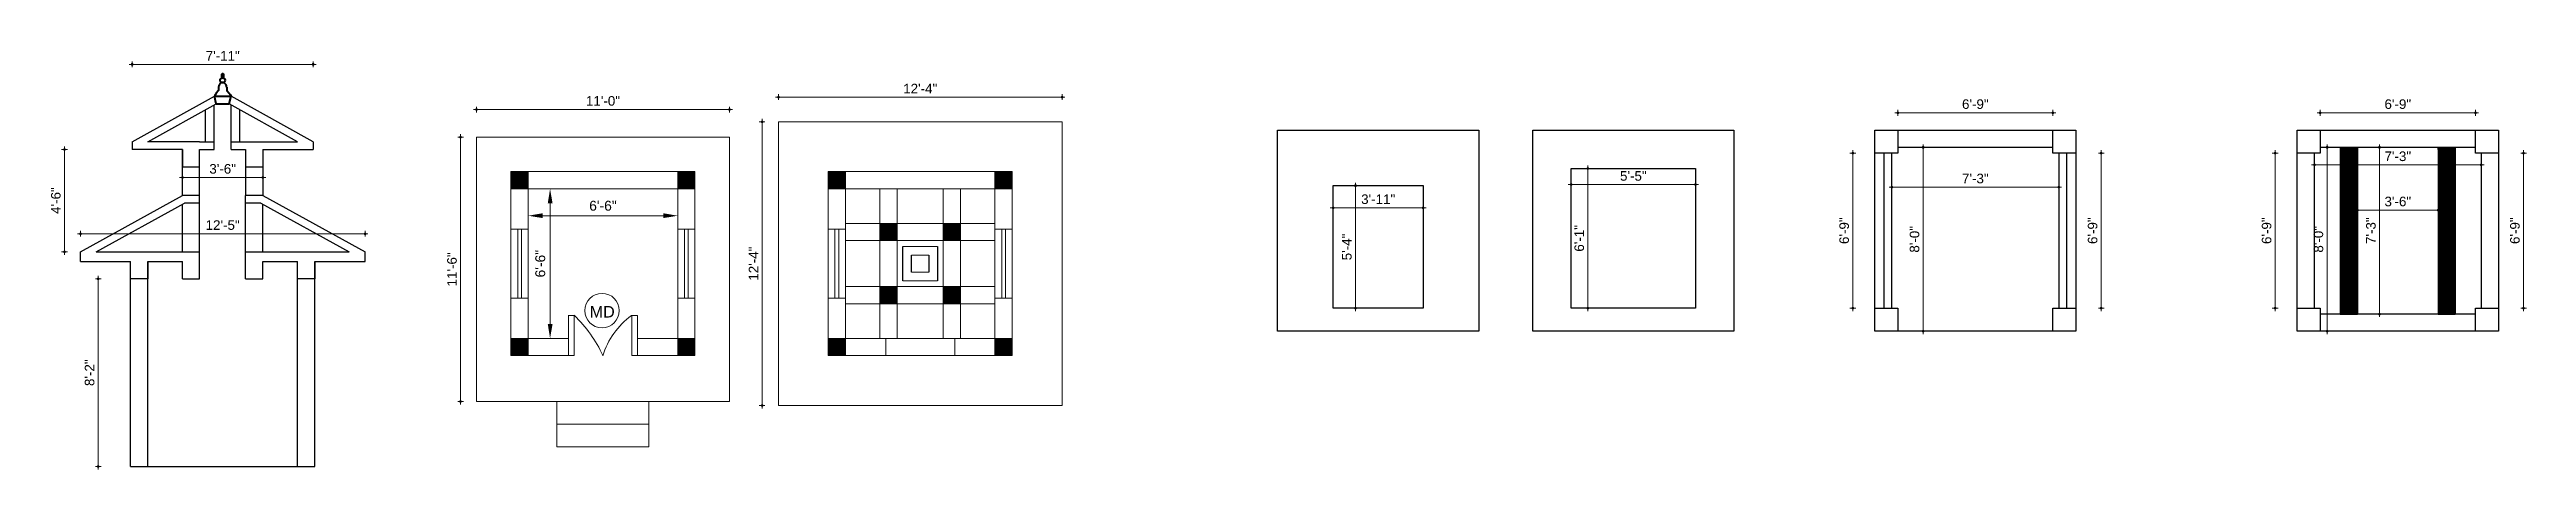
# Model space of a CAD drawing. Header units: inches. Extents: x 2695 to 4610, y -2753 to -2331.
# Drawn here: x 3318 to 4610, y -2550 to -2331 of the extents above; entities that cross this region are included whole.
import ezdxf

# ---------------------------------------------------------------- set-up
doc = ezdxf.new("R2010")
doc.units = ezdxf.units.IN
doc.header["$LTSCALE"] = 0.5
doc.header["$MEASUREMENT"] = 0
doc.header["$PDMODE"] = 66
for name, color, linetype, lineweight in [('Dw', 42, 'Continuous', 15), ('hatch', 9, 'Continuous', 0), ('TEXT', 220, 'Continuous', 9), ('Toilet', 7, 'Continuous', 25), ('wall', 20, 'Continuous', 40)]:
    doc.layers.add(name, color=color, linetype=linetype, lineweight=lineweight)
doc.styles.add('arial', font='arial.ttf')
doc.styles.get("Standard").update_dxf_attribs({"font": 'arial.ttf'})
doc.dimstyles.new('1_10', dxfattribs={"dimscale": 5, "dimtxt": 1.0333, "dimasz": 1.5, "dimexe": 0.3, "dimexo": 0.5, "dimgap": 0.5, "dimtad": 1, "dimdec": 0, "dimzin": 3, "dimdsep": 46, "dimlunit": 4, "dimtxsty": 'arial', "dimcen": 0.09, "dimclrd": 1, "dimclre": 2, "dimclrt": 10, "dimadec": 0, "dimazin": 0, "dimtfac": 1, "dimtdec": 0, "dimtix": 1, "dimtmove": 0, "dimatfit": 3, "dimfxl": 0.5, "dimfxlon": 1, "dimtolj": 1, "dimtzin": 0, "dimlwd": 9, "dimlwe": 9, "dimarcsym": 0})
doc.dimstyles.new('S8', dxfattribs={"dimtxt": 5, "dimasz": 1, "dimexe": 6, "dimexo": 18, "dimgap": 1.9375, "dimtad": 1, "dimdec": 0, "dimzin": 3, "dimdsep": 46, "dimlunit": 4, "dimtxsty": 'Standard', "dimblk": 'dot 2', "dimcen": 12, "dimse1": 1, "dimse2": 1, "dimclrd": 1, "dimclre": 1, "dimclrt": 256, "dimadec": 0, "dimazin": 0, "dimtfac": 0.75, "dimtdec": 0, "dimtix": 1, "dimtmove": 1, "dimatfit": 3, "dimldrblk": 'DOT', "dimfxl": 1, "dimtolj": 1, "dimtzin": 0, "dimlwd": 9, "dimlwe": 9, "dimarcsym": 0})
pattern_1 = [(45, (-234142.87665, 30897.89336), (-0.08838834765, 0.08838834765), [])]

msp = doc.modelspace()

# ---------------------------------------------------------------- texts
at = {"layer": 'TEXT', "flags": 12}
msp.add_attdef('MD', (3599.9, -2471.1), 'W1', height=6, dxfattribs=at)

# ---------------------------------------------------------------- blocks, each defined once
blk = doc.blocks.new('*D742')
at = {"color": 2, "lineweight": 9, "transparency": 16777216}
for p, q in [((3567.8, -2415.5), (3567.8, -2419.5)), ((3645.8, -2415.5), (3645.8, -2419.5))]:
    blk.add_line(p, q, dxfattribs=at)
at = {"color": 1, "lineweight": 9, "transparency": 16777216}
blk.add_line((3575.3, -2418), (3638.3, -2418), dxfattribs=at)
at = {"color": 1, "transparency": 16777216}
for points in [[(3575.3, -2416.7), (3575.3, -2419.2), (3567.8, -2418)], [(3638.3, -2416.7), (3638.3, -2419.2), (3645.8, -2418)]]:
    blk.add_solid(points, dxfattribs=at)
at = {"layer": 'Defpoints', "color": 0, "transparency": 16777216}
for p in [(3567.8, -2404), (3645.8, -2404), (3645.8, -2418)]:
    blk.add_point(p, dxfattribs=at)
at = {"color": 10, "lineweight": 13, "transparency": 16777216, "insert": (3606.8, -2412.8), "char_height": 5.17, "attachment_point": 5, "style": 'arial'}
blk.add_mtext('\\A1;6\'-6"', dxfattribs=at)
blk = doc.blocks.new('*D743')
at = {"color": 2, "lineweight": 9, "transparency": 16777216}
for p, q in [((3576.7, -2404), (3580.7, -2404)), ((3576.7, -2482), (3580.7, -2482))]:
    blk.add_line(p, q, dxfattribs=at)
at = {"color": 1, "lineweight": 9, "transparency": 16777216}
blk.add_line((3579.2, -2474.5), (3579.2, -2411.5), dxfattribs=at)
at = {"color": 1, "transparency": 16777216}
for points in [[(3578, -2411.5), (3580.5, -2411.5), (3579.2, -2404)], [(3578, -2474.5), (3580.5, -2474.5), (3579.2, -2482)]]:
    blk.add_solid(points, dxfattribs=at)
at = {"layer": 'Defpoints', "color": 0, "transparency": 16777216}
for p in [(3567.8, -2404), (3579.2, -2404), (3567.8, -2482)]:
    blk.add_point(p, dxfattribs=at)
at = {"color": 10, "lineweight": 13, "transparency": 16777216, "insert": (3574.1, -2443), "char_height": 5.17, "attachment_point": 5, "rotation": 90, "style": 'arial'}
blk.add_mtext('\\A1;6\'-6"', dxfattribs=at)
blk = doc.blocks.new('dot1')
at = {"layer": 'hatch'}
h = blk.add_hatch(color=256, dxfattribs=at)
edge = h.paths.add_edge_path()
edge.add_arc((0, 0), 1, 0, 360)
for p, q in [((3, 0), (-3, 0)), ((0, 3), (0, -3))]:
    blk.add_line(p, q, dxfattribs=at)
blk.add_circle((0, 0), 1, dxfattribs=at)
blk = doc.blocks.new('dot 2')
at = {"layer": 'hatch', "xscale": 0.5, "yscale": 0.5, "zscale": 0.5}
blk.add_blockref('dot1', (0, 0), dxfattribs=at)
blk = doc.blocks.new('*D744')
at = {"layer": 'Defpoints', "color": 0, "transparency": 16777216}
for p in [(3369.4, -2450.9), (3343.5, -2548.9), (3369.4, -2548.9)]:
    blk.add_point(p, dxfattribs=at)
at = {"layer": 'Toilet', "color": 1, "lineweight": 9, "transparency": 16777216}
blk.add_line((3343.5, -2451.9), (3343.5, -2547.9), dxfattribs=at)
for p, rotation in [((3343.5, -2450.9), 90), ((3343.5, -2548.9), 270)]:
    blk.add_blockref('dot 2', p, dxfattribs=dict(at, rotation=rotation))
at = {"layer": 'Toilet', "transparency": 16777216, "insert": (3339, -2499.9), "char_height": 5, "attachment_point": 5, "rotation": 90}
blk.add_mtext('\\A1;8\'-2"', dxfattribs=at)
blk = doc.blocks.new('_Dot')
at = {"color": 0, "linetype": 'ByBlock', "lineweight": -2}
blk.add_line((-0.5, 0), (-1, 0), dxfattribs=at)
at = {"color": 0, "linetype": 'ByBlock', "const_width": 0.5}
blk.add_lwpolyline([(-0.25, 0, 1), (0.25, 0, 1)], format="xyb", close=True, dxfattribs=at)
blk = doc.blocks.new('*D745')
at = {"layer": 'Defpoints', "color": 0, "transparency": 16777216}
for p in [(3672.8, -2362.6), (3540.8, -2377), (3672.8, -2377)]:
    blk.add_point(p, dxfattribs=at)
at = {"layer": 'Toilet', "color": 1, "lineweight": 9, "transparency": 16777216}
blk.add_line((3541.8, -2362.6), (3671.8, -2362.6), dxfattribs=at)
at = {"layer": 'Toilet', "color": 1, "lineweight": 9, "transparency": 16777216, "rotation": 180}
blk.add_blockref('dot 2', (3540.8, -2362.6), dxfattribs=at)
at = {"layer": 'Toilet', "color": 1, "lineweight": 9, "transparency": 16777216}
blk.add_blockref('dot 2', (3672.8, -2362.6), dxfattribs=at)
at = {"layer": 'Toilet', "transparency": 16777216, "insert": (3606.8, -2358.1), "char_height": 5, "attachment_point": 5}
blk.add_mtext('\\A1;11\'-0"', dxfattribs=at)
blk = doc.blocks.new('*D750')
at = {"layer": 'Defpoints', "color": 0, "transparency": 16777216}
for p in [(3482.7, -2427.4), (3334.2, -2436.9), (3482.7, -2436.9)]:
    blk.add_point(p, dxfattribs=at)
at = {"layer": 'Toilet', "color": 1, "lineweight": 9, "transparency": 16777216}
blk.add_line((3335.2, -2427.4), (3481.7, -2427.4), dxfattribs=at)
at = {"layer": 'Toilet', "color": 1, "lineweight": 9, "transparency": 16777216, "rotation": 180}
blk.add_blockref('dot 2', (3334.2, -2427.4), dxfattribs=at)
at = {"layer": 'Toilet', "color": 1, "lineweight": 9, "transparency": 16777216}
blk.add_blockref('dot 2', (3482.7, -2427.4), dxfattribs=at)
at = {"layer": 'Toilet', "transparency": 16777216, "insert": (3408.4, -2422.9), "char_height": 5, "attachment_point": 5}
blk.add_mtext('\\A1;12\'-5"', dxfattribs=at)
blk = doc.blocks.new('*D751')
at = {"layer": 'Defpoints', "color": 0, "transparency": 16777216}
for p in [(3325.9, -2383.4), (3387.4, -2383.4), (3387.4, -2436.9)]:
    blk.add_point(p, dxfattribs=at)
at = {"layer": 'Toilet', "color": 1, "lineweight": 9, "transparency": 16777216}
blk.add_line((3325.9, -2435.9), (3325.9, -2384.4), dxfattribs=at)
for p, rotation in [((3325.9, -2383.4), 90), ((3325.9, -2436.9), 270)]:
    blk.add_blockref('dot 2', p, dxfattribs=dict(at, rotation=rotation))
at = {"layer": 'Toilet', "transparency": 16777216, "insert": (3321.4, -2410.1), "char_height": 5, "attachment_point": 5, "rotation": 90}
blk.add_mtext('\\A1;4\'-6"', dxfattribs=at)
blk = doc.blocks.new('*D754')
at = {"layer": 'Defpoints', "color": 0, "transparency": 16777216}
for p in [(4282.2, -2382.3), (4282.2, -2478.3), (4295.5, -2478.3)]:
    blk.add_point(p, dxfattribs=at)
at = {"layer": 'Toilet', "color": 1, "lineweight": 9, "transparency": 16777216}
blk.add_line((4295.5, -2383.3), (4295.5, -2477.3), dxfattribs=at)
for p, rotation in [((4295.5, -2382.3), 90), ((4295.5, -2478.3), 270)]:
    blk.add_blockref('dot 2', p, dxfattribs=dict(at, rotation=rotation))
at = {"layer": 'Toilet', "transparency": 16777216, "insert": (4291, -2430.3), "char_height": 5, "attachment_point": 5, "rotation": 90}
blk.add_mtext('\\A1;8\'-0"', dxfattribs=at)
blk = doc.blocks.new('*D755')
at = {"layer": 'Defpoints', "color": 0, "transparency": 16777216}
for p in [(4279.2, -2385.3), (4366.2, -2385.3), (4366.2, -2403.1)]:
    blk.add_point(p, dxfattribs=at)
at = {"layer": 'Toilet', "color": 1, "lineweight": 9, "transparency": 16777216}
blk.add_line((4280.2, -2403.1), (4365.2, -2403.1), dxfattribs=at)
at = {"layer": 'Toilet', "color": 1, "lineweight": 9, "transparency": 16777216, "rotation": 180}
blk.add_blockref('dot 2', (4279.2, -2403.1), dxfattribs=at)
at = {"layer": 'Toilet', "color": 1, "lineweight": 9, "transparency": 16777216}
blk.add_blockref('dot 2', (4366.2, -2403.1), dxfattribs=at)
at = {"layer": 'Toilet', "transparency": 16777216, "insert": (4322.7, -2398.6), "char_height": 5, "attachment_point": 5}
blk.add_mtext('\\A1;7\'-3"', dxfattribs=at)
blk = doc.blocks.new('*D757')
at = {"layer": 'Defpoints', "color": 0, "transparency": 16777216}
for p in [(4111.8, -2393.3), (4120.6, -2393.3), (4111.8, -2466.3)]:
    blk.add_point(p, dxfattribs=at)
at = {"layer": 'Toilet', "color": 1, "lineweight": 9, "transparency": 16777216}
blk.add_line((4120.6, -2465.3), (4120.6, -2394.3), dxfattribs=at)
for p, rotation in [((4120.6, -2393.3), 90), ((4120.6, -2466.3), 270)]:
    blk.add_blockref('dot 2', p, dxfattribs=dict(at, rotation=rotation))
at = {"layer": 'Toilet', "transparency": 16777216, "insert": (4116.1, -2429.8), "char_height": 5, "attachment_point": 5, "rotation": 90}
blk.add_mtext('\\A1;6\'-1"', dxfattribs=at)
blk = doc.blocks.new('*D758')
at = {"layer": 'Defpoints', "color": 0, "transparency": 16777216}
for p in [(4258.8, -2385.3), (4279.2, -2385.3), (4279.2, -2466.3)]:
    blk.add_point(p, dxfattribs=at)
at = {"layer": 'Toilet', "color": 1, "lineweight": 9, "transparency": 16777216}
blk.add_line((4258.8, -2465.3), (4258.8, -2386.3), dxfattribs=at)
for p, rotation in [((4258.8, -2385.3), 90), ((4258.8, -2466.3), 270)]:
    blk.add_blockref('dot 2', p, dxfattribs=dict(at, rotation=rotation))
at = {"layer": 'Toilet', "transparency": 16777216, "insert": (4254.3, -2425.8), "char_height": 5, "attachment_point": 5, "rotation": 90}
blk.add_mtext('\\A1;6\'-9"', dxfattribs=at)
blk = doc.blocks.new('*D759')
at = {"layer": 'Defpoints', "color": 0, "transparency": 16777216}
for p in [(4363.2, -2364.3), (4282.2, -2382.3), (4363.2, -2382.3)]:
    blk.add_point(p, dxfattribs=at)
at = {"layer": 'Toilet', "color": 1, "lineweight": 9, "transparency": 16777216}
blk.add_line((4283.2, -2364.3), (4362.2, -2364.3), dxfattribs=at)
at = {"layer": 'Toilet', "color": 1, "lineweight": 9, "transparency": 16777216, "rotation": 180}
blk.add_blockref('dot 2', (4282.2, -2364.3), dxfattribs=at)
at = {"layer": 'Toilet', "color": 1, "lineweight": 9, "transparency": 16777216}
blk.add_blockref('dot 2', (4363.2, -2364.3), dxfattribs=at)
at = {"layer": 'Toilet', "transparency": 16777216, "insert": (4322.7, -2359.8), "char_height": 5, "attachment_point": 5}
blk.add_mtext('\\A1;6\'-9"', dxfattribs=at)
blk = doc.blocks.new('*D760')
at = {"layer": 'Defpoints', "color": 0, "transparency": 16777216}
for p in [(4366.2, -2385.3), (4366.2, -2466.3), (4388.4, -2466.3)]:
    blk.add_point(p, dxfattribs=at)
at = {"layer": 'Toilet', "color": 1, "lineweight": 9, "transparency": 16777216}
blk.add_line((4388.4, -2386.3), (4388.4, -2465.3), dxfattribs=at)
for p, rotation in [((4388.4, -2385.3), 90), ((4388.4, -2466.3), 270)]:
    blk.add_blockref('dot 2', p, dxfattribs=dict(at, rotation=rotation))
at = {"layer": 'Toilet', "transparency": 16777216, "insert": (4383.9, -2425.8), "char_height": 5, "attachment_point": 5, "rotation": 90}
blk.add_mtext('\\A1;6\'-9"', dxfattribs=at)
blk = doc.blocks.new('*D762')
at = {"layer": 'Defpoints', "color": 0, "transparency": 16777216}
for p in [(4502.6, -2382.3), (4502.6, -2478.3), (4506.2, -2478.3)]:
    blk.add_point(p, dxfattribs=at)
at = {"layer": 'Toilet', "color": 1, "lineweight": 9, "transparency": 16777216}
blk.add_line((4506.2, -2383.3), (4506.2, -2477.3), dxfattribs=at)
for p, rotation in [((4506.2, -2382.3), 90), ((4506.2, -2478.3), 270)]:
    blk.add_blockref('dot 2', p, dxfattribs=dict(at, rotation=rotation))
at = {"layer": 'Toilet', "transparency": 16777216, "insert": (4501.7, -2430.3), "char_height": 5, "attachment_point": 5, "rotation": 90}
blk.add_mtext('\\A1;8\'-0"', dxfattribs=at)
blk = doc.blocks.new('*D761')
at = {"layer": 'Defpoints', "color": 0, "transparency": 16777216}
for p in [(4499.6, -2385.3), (4586.6, -2385.3), (4586.6, -2391.5)]:
    blk.add_point(p, dxfattribs=at)
at = {"layer": 'Toilet', "color": 1, "lineweight": 9, "transparency": 16777216}
blk.add_line((4500.6, -2391.5), (4585.6, -2391.5), dxfattribs=at)
at = {"layer": 'Toilet', "color": 1, "lineweight": 9, "transparency": 16777216, "rotation": 180}
blk.add_blockref('dot 2', (4499.6, -2391.5), dxfattribs=at)
at = {"layer": 'Toilet', "color": 1, "lineweight": 9, "transparency": 16777216}
blk.add_blockref('dot 2', (4586.6, -2391.5), dxfattribs=at)
at = {"layer": 'Toilet', "transparency": 16777216, "insert": (4543.1, -2387), "char_height": 5, "attachment_point": 5}
blk.add_mtext('\\A1;7\'-3"', dxfattribs=at)
blk = doc.blocks.new('*D764')
at = {"layer": 'Defpoints', "color": 0, "transparency": 16777216}
for p in [(4583.6, -2364.3), (4502.6, -2382.3), (4583.6, -2382.3)]:
    blk.add_point(p, dxfattribs=at)
at = {"layer": 'Toilet', "color": 1, "lineweight": 9, "transparency": 16777216}
blk.add_line((4503.6, -2364.3), (4582.6, -2364.3), dxfattribs=at)
at = {"layer": 'Toilet', "color": 1, "lineweight": 9, "transparency": 16777216, "rotation": 180}
blk.add_blockref('dot 2', (4502.6, -2364.3), dxfattribs=at)
at = {"layer": 'Toilet', "color": 1, "lineweight": 9, "transparency": 16777216}
blk.add_blockref('dot 2', (4583.6, -2364.3), dxfattribs=at)
at = {"layer": 'Toilet', "transparency": 16777216, "insert": (4543.1, -2359.8), "char_height": 5, "attachment_point": 5}
blk.add_mtext('\\A1;6\'-9"', dxfattribs=at)
blk = doc.blocks.new('*D765')
at = {"layer": 'Defpoints', "color": 0, "transparency": 16777216}
for p in [(4586.6, -2385.3), (4586.6, -2466.3), (4608.7, -2466.3)]:
    blk.add_point(p, dxfattribs=at)
at = {"layer": 'Toilet', "color": 1, "lineweight": 9, "transparency": 16777216}
blk.add_line((4608.7, -2386.3), (4608.7, -2465.3), dxfattribs=at)
for p, rotation in [((4608.7, -2385.3), 90), ((4608.7, -2466.3), 270)]:
    blk.add_blockref('dot 2', p, dxfattribs=dict(at, rotation=rotation))
at = {"layer": 'Toilet', "transparency": 16777216, "insert": (4604.2, -2425.8), "char_height": 5, "attachment_point": 5, "rotation": 90}
blk.add_mtext('\\A1;6\'-9"', dxfattribs=at)
blk = doc.blocks.new('*D767')
at = {"layer": 'Defpoints', "color": 0, "transparency": 16777216}
for p in [(4522.1, -2382.3), (4564.1, -2382.3), (4564.1, -2415.1)]:
    blk.add_point(p, dxfattribs=at)
at = {"layer": 'Toilet', "color": 1, "lineweight": 9, "transparency": 16777216}
blk.add_line((4523.1, -2415.1), (4563.1, -2415.1), dxfattribs=at)
at = {"layer": 'Toilet', "color": 1, "lineweight": 9, "transparency": 16777216, "rotation": 180}
blk.add_blockref('dot 2', (4522.1, -2415.1), dxfattribs=at)
at = {"layer": 'Toilet', "color": 1, "lineweight": 9, "transparency": 16777216}
blk.add_blockref('dot 2', (4564.1, -2415.1), dxfattribs=at)
at = {"layer": 'Toilet', "transparency": 16777216, "insert": (4543.1, -2410.6), "char_height": 5, "attachment_point": 5}
blk.add_mtext('\\A1;3\'-6"', dxfattribs=at)
blk = doc.blocks.new('*D768')
at = {"layer": 'Defpoints', "color": 0, "transparency": 16777216}
for p in [(4522.1, -2382.3), (4522.1, -2469.3), (4533.6, -2469.3)]:
    blk.add_point(p, dxfattribs=at)
at = {"layer": 'Toilet', "color": 1, "lineweight": 9, "transparency": 16777216}
blk.add_line((4533.6, -2383.3), (4533.6, -2468.3), dxfattribs=at)
for p, rotation in [((4533.6, -2382.3), 90), ((4533.6, -2469.3), 270)]:
    blk.add_blockref('dot 2', p, dxfattribs=dict(at, rotation=rotation))
at = {"layer": 'Toilet', "transparency": 16777216, "insert": (4529.1, -2425.8), "char_height": 5, "attachment_point": 5, "rotation": 90}
blk.add_mtext('\\A1;7\'-3"', dxfattribs=at)
blk = doc.blocks.new('*D770')
at = {"layer": 'Defpoints', "color": 0, "transparency": 16777216}
for p in [(3987.7, -2402.3), (4034.7, -2402.3), (4034.7, -2413.9)]:
    blk.add_point(p, dxfattribs=at)
at = {"layer": 'Toilet', "color": 1, "lineweight": 9, "transparency": 16777216}
blk.add_line((3988.7, -2413.9), (4033.7, -2413.9), dxfattribs=at)
at = {"layer": 'Toilet', "color": 1, "lineweight": 9, "transparency": 16777216, "rotation": 180}
blk.add_blockref('dot 2', (3987.7, -2413.9), dxfattribs=at)
at = {"layer": 'Toilet', "color": 1, "lineweight": 9, "transparency": 16777216}
blk.add_blockref('dot 2', (4034.7, -2413.9), dxfattribs=at)
at = {"layer": 'Toilet', "transparency": 16777216, "insert": (4011.2, -2409.4), "char_height": 5, "attachment_point": 5}
blk.add_mtext('\\A1;3\'-11"', dxfattribs=at)

# ---------------------------------------------------------------- dimensions: what is measured, and where the dimension line sits
at = {"color": 0, "lineweight": 13}
dim = msp.add_linear_dim(base=(3645.8, -2418), p1=(3567.8, -2404), p2=(3645.8, -2404), dimstyle='1_10', dxfattribs=at)
dim.commit()
dim.dimension.update_dxf_attribs({"geometry": '*D742', "text_midpoint": (3606.8, -2412.8)})
dim = msp.add_linear_dim(base=(3579.2, -2404), p1=(3567.8, -2482), p2=(3567.8, -2404), angle=90, dimstyle='1_10', dxfattribs=at)
dim.commit()
dim.dimension.update_dxf_attribs({"geometry": '*D743', "text_midpoint": (3574.1, -2443)})
at = {"layer": 'Toilet'}
for base, p1, p2 in [((3455.6878, -2339.0028), (3361.1865, -2383.3668), (3455.6878, -2383.3668)), ((3846.3, -2356.1), (3698.3, -2369), (3846.3, -2369)), ((3429.4, -2398), (3387.4, -2407.4), (3429.4, -2407.4)), ((4176.8, -2401.7), (4111.8, -2393.3), (4176.8, -2393.3))]:
    msp.add_linear_dim(base=base, p1=p1, p2=p2, dimstyle='S8', override={"dimfxl": 2, "dimfxlon": 1, "dimarcsym": 1}, dxfattribs=at).render()
for base, p1, p2, picture, middle in [((3672.8, -2362.6), (3540.8, -2377), (3672.8, -2377), '*D745', (3606.8, -2358.1)), ((4363.2, -2364.3), (4282.2, -2382.3), (4363.2, -2382.3), '*D759', (4322.7, -2359.8)), ((4583.6, -2364.3), (4502.6, -2382.3), (4583.6, -2382.3), '*D764', (4543.1, -2359.8)), ((4366.2, -2403.1), (4279.2, -2385.3), (4366.2, -2385.3), '*D755', (4322.7, -2398.6)), ((4586.6, -2391.5), (4499.6, -2385.3), (4586.6, -2385.3), '*D761', (4543.1, -2387)), ((4564.1, -2415.1), (4522.1, -2382.3), (4564.1, -2382.3), '*D767', (4543.1, -2410.6)), ((4034.7, -2413.9), (3987.7, -2402.3), (4034.7, -2402.3), '*D770', (4011.2, -2409.4)), ((3482.6878, -2427.3511), (3334.1865, -2436.8842), (3482.6878, -2436.8842), '*D750', (3408.4372, -2422.8607))]:
    dim = msp.add_linear_dim(base=base, p1=p1, p2=p2, dimstyle='S8', override={"dimfxl": 2, "dimfxlon": 1, "dimarcsym": 1}, dxfattribs=at)
    dim.commit()
    dim.dimension.update_dxf_attribs({"geometry": picture, "text_midpoint": middle})
for base, p1, p2 in [((3532.5, -2377), (3540.8, -2515), (3540.8, -2377)), ((3689.8, -2369), (3698.3, -2517), (3698.3, -2369)), ((4479.1, -2385.3), (4499.6, -2466.3), (4499.6, -2385.3)), ((3999.3, -2402.3), (3987.7, -2466.3), (3987.7, -2402.3))]:
    msp.add_linear_dim(base=base, p1=p1, p2=p2, angle=90, dimstyle='S8', override={"dimfxl": 2, "dimfxlon": 1, "dimarcsym": 1}, dxfattribs=at).render()
for base, p1, p2, picture, middle in [((3325.8619, -2383.3668), (3387.4372, -2436.8842), (3387.4372, -2383.3668), '*D751', (3321.3716, -2410.1255)), ((4258.8, -2385.3), (4279.2, -2466.3), (4279.2, -2385.3), '*D758', (4254.3, -2425.8)), ((4295.5, -2478.3), (4282.2, -2382.3), (4282.2, -2478.3), '*D754', (4291, -2430.3)), ((4388.4, -2466.3), (4366.2, -2385.3), (4366.2, -2466.3), '*D760', (4383.9, -2425.8)), ((4506.2, -2478.3), (4502.6, -2382.3), (4502.6, -2478.3), '*D762', (4501.7, -2430.3)), ((4533.6, -2469.3), (4522.1, -2382.3), (4522.1, -2469.3), '*D768', (4529.1, -2425.8)), ((4608.7, -2466.3), (4586.6, -2385.3), (4586.6, -2466.3), '*D765', (4604.2, -2425.8)), ((4120.6, -2393.3), (4111.8, -2466.3), (4111.8, -2393.3), '*D757', (4116.1, -2429.8)), ((3343.5, -2548.9), (3369.4, -2450.9), (3369.4, -2548.9), '*D744', (3339, -2499.9))]:
    dim = msp.add_linear_dim(base=base, p1=p1, p2=p2, angle=90, dimstyle='S8', override={"dimfxl": 2, "dimfxlon": 1, "dimarcsym": 1}, dxfattribs=at)
    dim.commit()
    dim.dimension.update_dxf_attribs({"geometry": picture, "text_midpoint": middle})

# ---------------------------------------------------------------- hatches: boundary and pattern name
at = {"lineweight": 13}
h = msp.add_hatch(dxfattribs=at)
h.set_pattern_fill('ANSI31', color=256)
h.set_pattern_definition(pattern_1)
h.paths.add_polyline_path([(3567.8, -2395), (3558.8, -2395), (3558.8, -2404), (3567.8, -2404)])
h = msp.add_hatch(dxfattribs=at)
h.set_pattern_fill('ANSI31', color=256)
h.set_pattern_definition(pattern_1)
h.paths.add_polyline_path([(3654.8, -2395), (3645.8, -2395), (3645.8, -2404), (3654.8, -2404)])
h = msp.add_hatch(dxfattribs=at)
h.set_pattern_fill('ANSI31', color=256)
h.set_pattern_definition(pattern_1)
h.paths.add_polyline_path([(3733.3, -2395), (3724.3, -2395), (3724.3, -2404), (3733.3, -2404)])
h = msp.add_hatch(dxfattribs=at)
h.set_pattern_fill('ANSI31', color=256)
h.set_pattern_definition(pattern_1)
h.paths.add_polyline_path([(3820.3, -2395), (3811.3, -2395), (3811.3, -2404), (3820.3, -2404)])
h = msp.add_hatch(dxfattribs=at)
h.set_pattern_fill('ANSI31', color=256)
h.set_pattern_definition(pattern_1)
h.paths.add_polyline_path([(3760.3, -2422), (3751.3, -2422), (3751.3, -2431), (3760.3, -2431)])
h = msp.add_hatch(dxfattribs=at)
h.set_pattern_fill('ANSI31', color=256)
h.set_pattern_definition(pattern_1)
h.paths.add_polyline_path([(3793.3, -2422), (3784.3, -2422), (3784.3, -2431), (3793.3, -2431)])
h = msp.add_hatch(dxfattribs=at)
h.set_pattern_fill('ANSI31', color=256)
h.set_pattern_definition(pattern_1)
h.paths.add_polyline_path([(3760.3, -2455), (3751.3, -2455), (3751.3, -2464), (3760.3, -2464)])
h = msp.add_hatch(dxfattribs=at)
h.set_pattern_fill('ANSI31', color=256)
h.set_pattern_definition(pattern_1)
h.paths.add_polyline_path([(3793.3, -2455), (3784.3, -2455), (3784.3, -2464), (3793.3, -2464)])
h = msp.add_hatch(dxfattribs=at)
h.set_pattern_fill('ANSI31', color=256)
h.set_pattern_definition(pattern_1)
h.paths.add_polyline_path([(3567.8, -2482), (3558.8, -2482), (3558.8, -2491), (3567.8, -2491)])
h = msp.add_hatch(dxfattribs=at)
h.set_pattern_fill('ANSI31', color=256)
h.set_pattern_definition(pattern_1)
h.paths.add_polyline_path([(3654.8, -2482), (3645.8, -2482), (3645.8, -2491), (3654.8, -2491)])
h = msp.add_hatch(dxfattribs=at)
h.set_pattern_fill('ANSI31', color=256)
h.set_pattern_definition(pattern_1)
h.paths.add_polyline_path([(3733.3, -2482), (3724.3, -2482), (3724.3, -2491), (3733.3, -2491)])
h = msp.add_hatch(dxfattribs=at)
h.set_pattern_fill('ANSI31', color=256)
h.set_pattern_definition(pattern_1)
h.paths.add_polyline_path([(3820.3, -2482), (3811.3, -2482), (3811.3, -2491), (3820.3, -2491)])
at = {"layer": 'Toilet'}
h = msp.add_hatch(dxfattribs=at)
h.set_pattern_fill('ANSI31', color=256)
h.paths.add_polyline_path([(4513.1, -2469.3), (4522.1, -2469.3), (4522.1, -2382.3), (4513.1, -2382.3)])
h = msp.add_hatch(dxfattribs=at)
h.set_pattern_fill('ANSI31', color=256)
h.paths.add_polyline_path([(4573.1, -2382.3), (4564.1, -2382.3), (4564.1, -2469.3), (4573.1, -2469.3)])

# ---------------------------------------------------------------- linework, layer by layer
at = {"color": 0, "lineweight": 13}
for p, q in [((3751.3, -2404), (3751.3, -2482)), ((3760.3, -2404), (3760.3, -2482)), ((3784.3, -2404), (3784.3, -2482)), ((3793.3, -2404), (3793.3, -2482)), ((3567.8, -2425), (3558.8, -2425)), ((3562.3, -2425), (3562.3, -2461)), ((3564.3, -2425), (3564.3, -2461)), ((3645.8, -2425), (3654.8, -2425)), ((3649.3, -2425), (3649.3, -2461)), ((3651.3, -2425), (3651.3, -2461)), ((3733.3, -2425), (3724.3, -2425)), ((3727.8, -2425), (3727.8, -2461)), ((3729.8, -2425), (3729.8, -2461)), ((3733.3, -2422), (3811.3, -2422)), ((3811.3, -2425), (3820.3, -2425)), ((3814.8, -2425), (3814.8, -2461)), ((3816.8, -2425), (3816.8, -2461)), ((3733.3, -2431), (3811.3, -2431)), ((3763.3, -2434), (3781.3, -2434)), ((3767.8, -2438.5), (3776.8, -2438.5)), ((3733.3, -2455), (3811.3, -2455)), ((3763.3, -2452), (3781.3, -2452)), ((3767.8, -2447.5), (3776.8, -2447.5)), ((3567.8, -2461), (3558.8, -2461)), ((3645.8, -2461), (3654.8, -2461)), ((3733.3, -2461), (3724.3, -2461)), ((3733.3, -2464), (3811.3, -2464)), ((3811.3, -2461), (3820.3, -2461)), ((3588.7, -2470), (3591.8, -2470)), ((3621.7, -2470), (3624.8, -2470)), ((3588.8, -2491), (3588.8, -2482)), ((3624.8, -2491), (3624.8, -2482)), ((3754.3, -2482), (3754.3, -2491)), ((3790.3, -2482), (3790.3, -2491)), ((3582.8, -2515), (3582.8, -2526.8)), ((3630.8, -2526.8), (3630.8, -2515)), ((3582.8, -2526.8), (3630.8, -2526.8)), ((3582.8, -2526.8), (3582.8, -2538.6)), ((3630.8, -2538.6), (3630.8, -2526.8)), ((3582.8, -2538.6), (3630.8, -2538.6))]:
    msp.add_line(p, q, dxfattribs=at)
for points in [[(3540.8, -2377), (3672.8, -2377), (3672.8, -2515), (3540.8, -2515)], [(3846.3, -2517), (3698.3, -2517), (3698.3, -2369), (3846.3, -2369)], [(3558.8, -2395), (3567.8, -2395), (3567.8, -2404), (3558.8, -2404)], [(3645.8, -2395), (3654.8, -2395), (3654.8, -2404), (3645.8, -2404)], [(3724.3, -2395), (3733.3, -2395), (3733.3, -2404), (3724.3, -2404)], [(3811.3, -2395), (3820.3, -2395), (3820.3, -2404), (3811.3, -2404)], [(3558.8, -2482), (3567.8, -2482), (3567.8, -2491), (3558.8, -2491)], [(3645.8, -2482), (3654.8, -2482), (3654.8, -2491), (3645.8, -2491)], [(3724.3, -2482), (3733.3, -2482), (3733.3, -2491), (3724.3, -2491)], [(3811.3, -2482), (3820.3, -2482), (3820.3, -2491), (3811.3, -2491)]]:
    msp.add_lwpolyline(points, close=True, dxfattribs=at)
for points in [[(3591.8, -2491), (3558.8, -2491), (3558.8, -2395), (3654.8, -2395), (3654.8, -2491), (3621.8, -2491)], [(3820.3, -2491), (3724.3, -2491), (3724.3, -2395), (3820.3, -2395), (3820.3, -2491)], [(3588.8, -2482), (3567.8, -2482), (3567.8, -2404), (3645.8, -2404), (3645.8, -2482), (3624.8, -2482)], [(3754.3, -2482), (3733.3, -2482), (3733.3, -2404), (3811.3, -2404), (3811.3, -2482), (3754.3, -2482)]]:
    msp.add_lwpolyline(points, dxfattribs=at)
at = {"layer": 'Dw', "color": 7}
for p, q in [((3588.8, -2470), (3588.8, -2491)), ((3591.8, -2491), (3591.8, -2470)), ((3621.8, -2491), (3621.8, -2470)), ((3624.8, -2470), (3624.8, -2491))]:
    msp.add_line(p, q, dxfattribs=at)
for centre, radius, start, end in [((3541.4, -2521.8), 72.3, 25.2524, 45.8229), ((3646.1, -2503.2), 41.2, 126.4336, 162.8402)]:
    msp.add_arc(centre, radius, start, end, dxfattribs=at)
at = {"layer": 'TEXT'}
msp.add_circle((3606.3, -2467.5), 9, dxfattribs=at)
at = {"layer": 'Toilet'}
for p, q in [((3361.2, -2379.4), (3404.1, -2355.6)), ((3369.4, -2379.4), (3405.1, -2359.6)), ((3399.4, -2379.4), (3399.4, -2362.7)), ((3403.9, -2383.4), (3403.9, -2360.2)), ((3447.4, -2379.4), (3411.8, -2359.6)), ((3455.7, -2379.4), (3412.8, -2355.6)), ((3412.9, -2383.4), (3412.9, -2360.2)), ((3417.4, -2379.4), (3417.4, -2362.7)), ((3361.2, -2379.4), (3361.2, -2383.4)), ((3387.4, -2383.4), (3361.2, -2383.4)), ((3396.4, -2379.4), (3369.4, -2379.4)), ((3387.4, -2407.4), (3387.4, -2383.4)), ((3387.4, -2383.4), (3387.4, -2392.4)), ((3396.4, -2379.4), (3403.9, -2379.4)), ((3396.4, -2407.4), (3396.4, -2383.4)), ((3396.4, -2383.4), (3403.9, -2383.4)), ((3412.9, -2379.4), (3420.4, -2379.4)), ((3412.9, -2383.4), (3420.4, -2383.4)), ((3420.4, -2379.4), (3447.4, -2379.4)), ((3420.4, -2383.4), (3420.4, -2407.4)), ((3420.4, -2383.4), (3420.4, -2392.4)), ((3429.4, -2383.4), (3429.4, -2407.4)), ((3429.4, -2383.4), (3455.7, -2383.4)), ((3455.7, -2379.4), (3455.7, -2383.4)), ((4513.1, -2382.3), (4513.1, -2469.3)), ((4522.1, -2382.3), (4522.1, -2469.3)), ((4564.1, -2382.3), (4564.1, -2469.3)), ((4573.1, -2382.3), (4573.1, -2469.3)), ((3387.4, -2392.4), (3396.4, -2392.4)), ((3420.4, -2392.4), (3429.4, -2392.4)), ((3334.2, -2436.9), (3387.4, -2407.4)), ((3342.4, -2436.9), (3388.5, -2411.4)), ((3396.4, -2407.4), (3387.4, -2407.4)), ((3387.4, -2436.9), (3387.4, -2411.9)), ((3396.4, -2411.4), (3388.5, -2411.4)), ((3396.4, -2450.9), (3396.4, -2407.4)), ((3420.4, -2450.9), (3420.4, -2407.4)), ((3429.4, -2407.4), (3420.4, -2407.4)), ((3428.4, -2411.4), (3420.4, -2411.4)), ((3428.4, -2411.4), (3474.4, -2436.9)), ((3429.4, -2407.4), (3482.7, -2436.9)), ((3429.4, -2436.9), (3429.4, -2411.9)), ((3334.2, -2441.9), (3334.2, -2436.9)), ((3334.2, -2441.9), (3360.4, -2441.9)), ((3342.4, -2436.9), (3396.4, -2436.9)), ((3360.4, -2548.9), (3360.4, -2441.9)), ((3369.4, -2548.9), (3369.4, -2441.9)), ((3369.4, -2441.9), (3387.4, -2441.9)), ((3387.4, -2450.9), (3387.4, -2441.9)), ((3420.4, -2436.9), (3474.4, -2436.9)), ((3429.4, -2450.9), (3429.4, -2441.9)), ((3429.4, -2441.9), (3447.4, -2441.9)), ((3447.4, -2548.9), (3447.4, -2441.9)), ((3456.4, -2548.9), (3456.4, -2441.9)), ((3456.4, -2441.9), (3482.7, -2441.9)), ((3482.7, -2441.9), (3482.7, -2436.9)), ((3763.3, -2452), (3763.3, -2434)), ((3767.8, -2447.5), (3767.8, -2438.5)), ((3776.8, -2438.5), (3776.8, -2447.5)), ((3781.3, -2434), (3781.3, -2452)), ((3387.4, -2450.9), (3396.4, -2450.9)), ((3420.4, -2450.9), (3429.4, -2450.9)), ((4583.6, -2469.3), (4502.6, -2469.3)), ((4513.1, -2469.3), (4522.1, -2469.3)), ((4564.1, -2469.3), (4573.1, -2469.3)), ((3360.4, -2548.9), (3456.4, -2548.9))]:
    msp.add_line(p, q, dxfattribs=at)
for points in [[(3958.7, -2373.3), (4063.7, -2373.3), (4063.7, -2478.3), (3958.7, -2478.3)], [(4091.8, -2373.3), (4196.8, -2373.3), (4196.8, -2478.3), (4091.8, -2478.3)], [(4270.2, -2373.3), (4375.2, -2373.3), (4375.2, -2478.3), (4270.2, -2478.3)], [(4270.2, -2373.3), (4282.2, -2373.3), (4282.2, -2385.3), (4270.2, -2385.3)], [(4363.2, -2373.3), (4375.2, -2373.3), (4375.2, -2385.3), (4363.2, -2385.3)], [(4490.6, -2373.3), (4595.6, -2373.3), (4595.6, -2478.3), (4490.6, -2478.3)], [(4490.6, -2373.3), (4502.6, -2373.3), (4502.6, -2385.3), (4490.6, -2385.3)], [(4583.6, -2373.3), (4595.6, -2373.3), (4595.6, -2385.3), (4583.6, -2385.3)], [(4034.7, -2466.3), (3987.7, -2466.3), (3987.7, -2402.3), (4034.7, -2402.3)], [(4176.8, -2466.3), (4111.8, -2466.3), (4111.8, -2393.3), (4176.8, -2393.3)], [(4270.2, -2466.3), (4282.2, -2466.3), (4282.2, -2478.3), (4270.2, -2478.3)], [(4363.2, -2466.3), (4375.2, -2466.3), (4375.2, -2478.3), (4363.2, -2478.3)], [(4490.6, -2466.3), (4502.6, -2466.3), (4502.6, -2478.3), (4490.6, -2478.3)], [(4583.6, -2466.3), (4595.6, -2466.3), (4595.6, -2478.3), (4583.6, -2478.3)]]:
    msp.add_lwpolyline(points, close=True, dxfattribs=at)
for points in [[(4275.2, -2466.3), (4275.2, -2385.3)], [(4279.2, -2466.3), (4279.2, -2385.3)], [(4282.2, -2382.3), (4363.2, -2382.3)], [(4366.2, -2385.3), (4366.2, -2466.3)], [(4370.2, -2385.3), (4370.2, -2466.3)], [(4499.6, -2466.3), (4499.6, -2385.3)], [(4502.6, -2382.3), (4583.6, -2382.3)], [(4586.6, -2385.3), (4586.6, -2466.3)], [(3360.4, -2436.9), (3369.4, -2436.9)], [(3369.4, -2441.9), (3369.4, -2450.9), (3360.4, -2450.9), (3360.4, -2441.9)], [(3447.4, -2436.9), (3456.4, -2436.9)], [(3456.4, -2441.9), (3456.4, -2450.9), (3447.4, -2450.9), (3447.4, -2441.9)]]:
    msp.add_lwpolyline(points, dxfattribs=at)
at = {"layer": 'wall'}
for p, q in [((3404.1, -2355.6), (3412.8, -2355.6)), ((3405.1, -2359.6), (3404.1, -2355.6)), ((3405.1, -2359.6), (3411.8, -2359.6)), ((3411.8, -2359.6), (3412.8, -2355.6))]:
    msp.add_line(p, q, dxfattribs=at)
for points in [[(3406.3, -2350.9), (3406.3, -2352.6), (3405.1, -2354.1), (3404.6, -2354.7), (3404.1, -2355.6)], [(3410.5, -2350.9), (3410.5, -2352.6), (3411.8, -2354.1), (3412.3, -2354.7), (3412.8, -2355.6)]]:
    msp.add_lwpolyline(points, dxfattribs=at)
msp.add_ellipse((3408.4, -2350.9), major_axis=(0, -2.32), ratio=0.898407, start_param=1.570796, end_param=4.712389, dxfattribs=at)
for centre, major_axis, ratio in [((3408.4, -2347.3), (1.32, 0), 0.947398), ((3408.4, -2344.9), (0, -1.12), 0.451543)]:
    msp.add_ellipse(centre, major_axis=major_axis, ratio=ratio, dxfattribs=at)

msp.set_redraw_order([(e.dxf.handle, doc.entitydb.next_handle()) for e in msp.query("TEXT MTEXT ATTDEF DIMENSION ARC_DIMENSION")])  # texts and dimensions are drawn at this point

doc.saveas('drawing.dxf')
